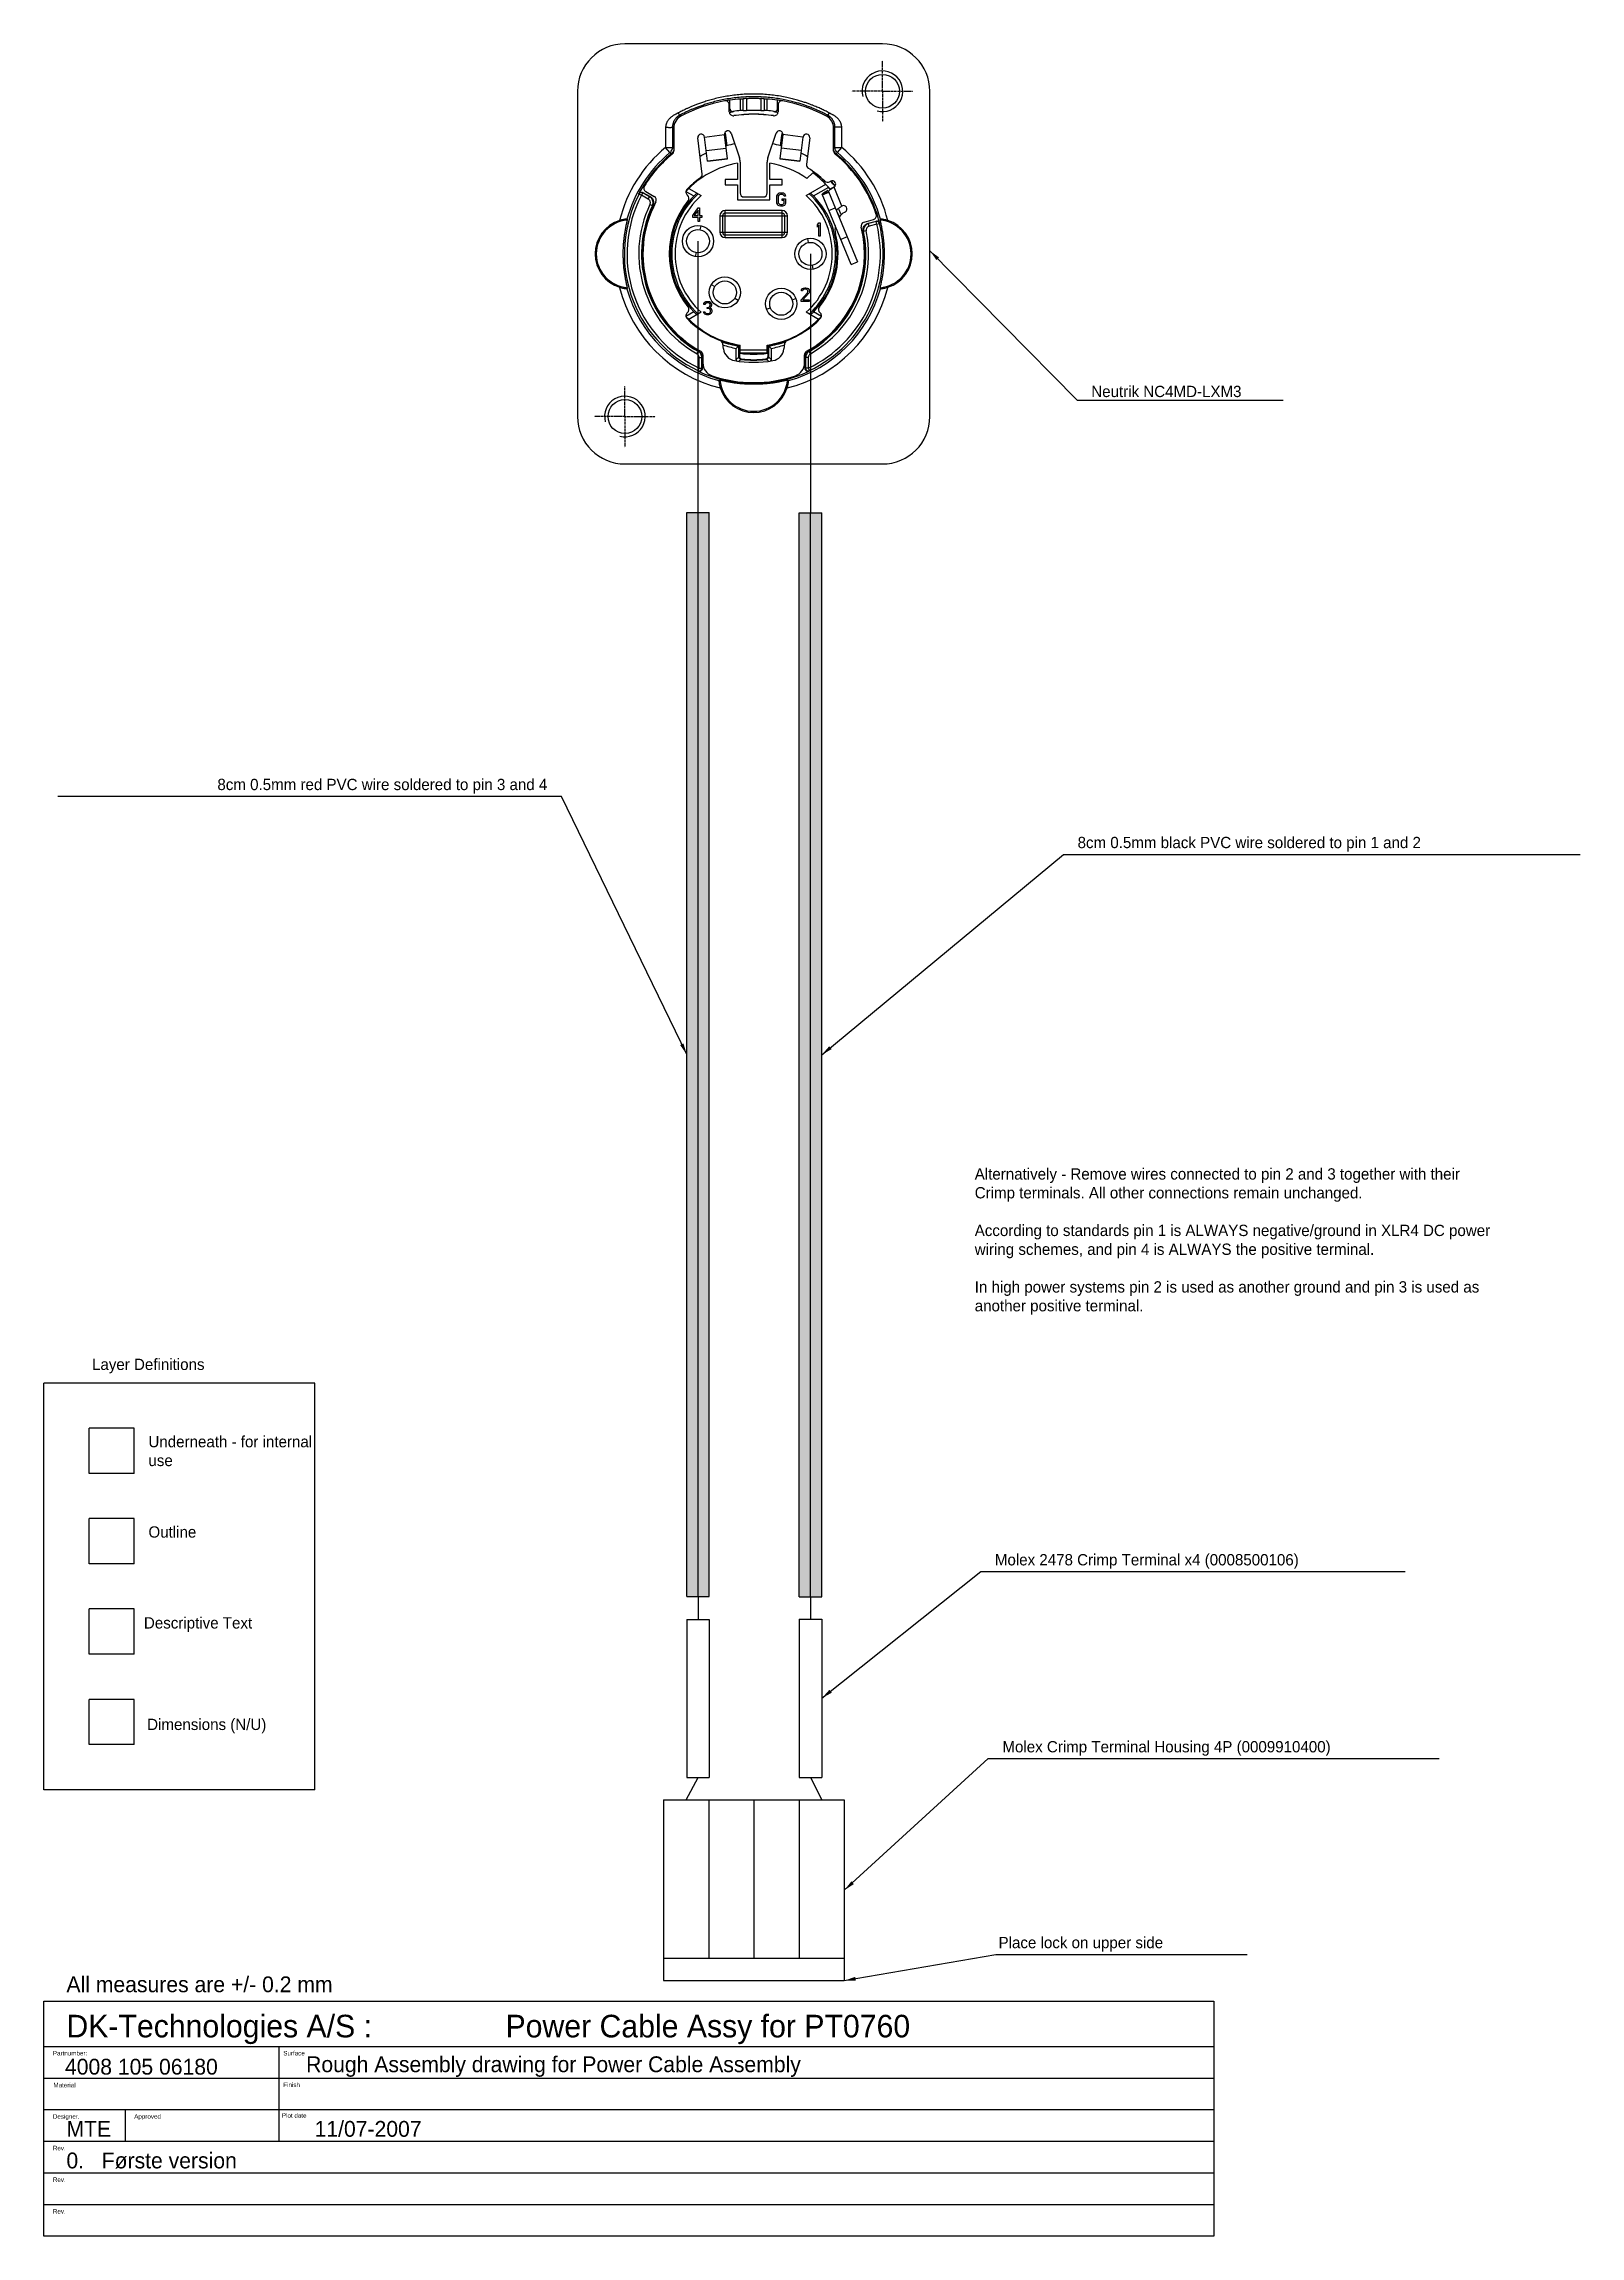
# Model space of a CAD drawing. Header units: millimetres. Extents: x -29 to 311, y -229 to 256.
import ezdxf

# ---------------------------------------------------------------- set-up
doc = ezdxf.new("R2010")
doc.units = ezdxf.units.MM
doc.linetypes.add('CENTER', pattern=[0.6, 0.375, -0.075, 0.075, -0.075])
for name, color, linetype in [('Descriptive Text', 9, 'Continuous'), ('dimensions', 151, 'Continuous'), ('underneath', 9, 'Continuous')]:
    doc.layers.add(name, color=color, linetype=linetype)
doc.dimstyles.new('ISO-25', dxfattribs={"dimtxt": 2.5, "dimasz": 2.5, "dimexe": 1.25, "dimexo": 0.625, "dimtad": 1, "dimtxsty": 'Standard', "dimcen": 2.5, "dimadec": 0, "dimazin": 0, "dimtfac": 1, "dimtmove": 0, "dimatfit": 3, "dimfxl": 0, "dimarcsym": 0})

msp = doc.modelspace()

# ---------------------------------------------------------------- texts
at = {"insert": (-5.83, -72.2), "char_height": 2.5, "width": 25.4979, "attachment_point": 1}
msp.add_mtext('Outline', dxfattribs=at)
at = {"layer": 'Descriptive Text'}
for s, height, p in [('All measures are +/- 0.2 mm', 3.5, (-23.98, -175.33)), ('DK-Technologies A/S :', 5, (-23.98, -185.33)), ('Power Cable Assy for PT0760', 5, (73.22, -185.33)), ('Partnumber:', 1, (-26.98, -189.33)), ('Surface', 1, (24.02, -189.33)), ('4008 105 06180', 3.5, (-24.31, -193.57)), ('Rough Assembly drawing for Power Cable Assembly', 3.5, (29.07, -193.03)), ('Material', 1, (-26.86, -196.39)), ('Finish', 1, (24.02, -196.33)), ('Designer.', 1, (-26.98, -203.33)), ('Approved', 1, (-8.98, -203.33)), ('Plot date', 1, (23.72, -203.13)), ('11/07-2007', 3.5, (30.95, -207.33)), ('MTE', 3.5, (-23.98, -207.33)), ('Rev.', 1, (-26.98, -210.33)), ('0.   Første version', 3.5, (-23.98, -214.33)), ('Rev.', 1, (-26.98, -217.33)), ('Rev.', 1, (-26.98, -224.33))]:
    msp.add_text(s, height=height, dxfattribs=at).set_placement(p)
at = {"layer": 'Descriptive Text', "ltscale": 3, "insert": (202.88, 177.74), "char_height": 2.5, "attachment_point": 7}
msp.add_mtext('Neutrik NC4MD-LXM3', dxfattribs=at)
at = {"layer": 'Descriptive Text', "char_height": 2.5}
for s, insert, attachment_point in [('8cm 0.5mm red PVC wire soldered to pin 3 and 4', (82.46, 90.02), 9), ('Molex 2478 Crimp Terminal x4 (0008500106)', (181.54, -81.6), 7), ('Molex Crimp Terminal Housing 4P (0009910400)', (183.21, -122.99), 7), ('Place lock on upper side', (182.36, -166.34), 7)]:
    msp.add_mtext(s, dxfattribs=dict(at, insert=insert, attachment_point=attachment_point))
at = {"layer": 'Descriptive Text', "char_height": 2.5, "attachment_point": 1}
for s, insert, width in [('Alternatively - Remove wires connected to pin 2 and 3 together with their Crimp terminals. All other connections remain unchanged. \\P\\PAccording to standards pin 1 is ALWAYS negative/ground in XLR4 DC power wiring schemes, and pin 4 is ALWAYS the positive terminal.\\P\\PIn high power systems pin 2 is used as another ground and pin 3 is used as another positive terminal.', (177.08, 7.06), 114.9013), ('Layer Definitions', (-18.32, -35.09), 44.3157), ('Descriptive Text', (-6.83, -92.32), 25.4979)]:
    msp.add_mtext(s, dxfattribs=dict(at, insert=insert, width=width))
at = {"layer": 'dimensions', "insert": (-6.11, -114.79), "char_height": 2.5, "width": 30.761, "attachment_point": 1}
msp.add_mtext('Dimensions (N/U)', dxfattribs=at)
at = {"layer": 'underneath', "insert": (199.85, 77.17), "char_height": 2.5, "attachment_point": 7}
msp.add_mtext('8cm 0.5mm black PVC wire soldered to pin 1 and 2', dxfattribs=at)
at = {"layer": 'underneath', "insert": (-5.83, -52.2), "char_height": 2.5, "width": 36.8508, "attachment_point": 1}
msp.add_mtext('Underneath - for internal use', dxfattribs=at)

# ---------------------------------------------------------------- hatches: boundary and pattern name
for color, points in [(1, [(113.33, -87.74), (118.33, -87.74), (118.33, 152.26), (113.33, 152.26)]), (0, [(138.21, -87.84), (143.21, -87.84), (143.21, 152.16), (138.21, 152.16)])]:
    msp.add_hatch(color=color).paths.add_polyline_path(points)

# ---------------------------------------------------------------- linework, layer by layer
at = {"linetype": 'Continuous'}
for p, q in [((156.65, 255.97), (99.65, 255.97)), ((89.15, 245.47), (89.15, 173.47)), ((122.9, 241.59), (122.9, 243.47)), ((125.25, 241.2), (125.25, 243.75)), ((125.84, 241.24), (125.84, 243.8)), ((126.58, 243.88), (126.58, 241.21)), ((129.73, 243.88), (129.73, 241.21)), ((130.46, 243.8), (130.46, 241.24)), ((131.05, 243.75), (131.05, 241.2)), ((133.4, 241.59), (133.4, 243.53)), ((167.15, 173.47), (167.15, 245.47)), ((122.75, 240.95), (122.75, 242.47)), ((123.59, 241), (123.59, 240.89)), ((132.71, 240.89), (132.71, 241)), ((133.55, 242.47), (133.55, 240.95)), ((144.84, 240.68), (144.56, 240.15)), ((109.62, 231.89), (108.66, 233.05)), ((110.45, 237.33), (110.45, 232.24)), ((116.73, 227.15), (115.75, 235.15)), ((117.24, 235.33), (121.71, 235.88)), ((117.9, 229.97), (117.24, 235.33)), ((122.36, 230.52), (121.71, 235.88)), ((121.9, 235.76), (122.19, 233.42)), ((123.16, 236.21), (124.99, 230.75)), ((131.31, 230.75), (133.14, 236.21)), ((134.59, 235.88), (133.94, 230.52)), ((134.11, 233.42), (134.4, 235.76)), ((139.06, 235.33), (134.59, 235.88)), ((139.06, 235.33), (138.4, 229.97)), ((140.55, 235.15), (139.83, 229.31)), ((145.85, 232.24), (145.85, 237.33)), ((146.68, 231.89), (147.64, 233.05)), ((117.6, 232.36), (122.07, 232.91)), ((117.9, 229.99), (122.36, 230.54)), ((122.36, 230.52), (117.9, 229.97)), ((124.55, 229.55), (124.55, 225.97)), ((125.15, 229.8), (125.15, 222.97)), ((131.15, 222.97), (131.15, 229.8)), ((131.75, 225.97), (131.75, 229.55)), ((138.4, 229.99), (133.94, 230.54)), ((133.94, 230.52), (138.4, 229.97)), ((138.7, 232.36), (134.23, 232.91)), ((104.26, 223.26), (106.15, 222.17)), ((113.16, 223.29), (114.88, 222.29)), ((113.79, 223.96), (116.5, 222.4)), ((113.97, 224.34), (113.97, 224.12)), ((121.85, 225.97), (121.85, 224.77)), ((124.55, 225.97), (121.85, 225.97)), ((121.85, 224.77), (124.55, 224.77)), ((124.55, 224.77), (124.55, 221.47)), ((134.45, 225.97), (131.75, 225.97)), ((131.75, 224.77), (134.45, 224.77)), ((131.75, 221.47), (131.75, 224.77)), ((134.45, 224.77), (134.45, 225.97)), ((139.8, 222.4), (144.12, 224.89)), ((141.22, 227.42), (139.93, 226.13)), ((141.42, 222.29), (144.75, 224.22)), ((142.33, 226.54), (142.33, 226.93)), ((142.39, 226.5), (142.39, 226.89)), ((143.34, 222.69), (144.73, 223.26)), ((144.73, 223.26), (151.14, 207.72)), ((144.95, 225.43), (145.19, 225.56)), ((145.58, 224.03), (145.19, 223.87)), ((147.67, 220.07), (145.94, 224.27)), ((103.29, 222.45), (102.76, 222.73)), ((103.29, 222.45), (103.58, 222.98)), ((104.81, 221.61), (103.29, 222.45)), ((103.58, 223.09), (105.23, 222.18)), ((105.11, 222.14), (103.58, 222.98)), ((104.81, 221.61), (105.11, 222.14)), ((105.19, 220.44), (105.73, 220.18)), ((114.65, 217.95), (115.85, 219.67)), ((115.85, 219.16), (115, 217.95)), ((115.85, 219.67), (116.15, 219.67)), ((115.85, 217.95), (115.85, 219.16)), ((116.15, 219.67), (116.15, 217.95)), ((121.85, 213.07), (121.85, 219.07)), ((134.45, 219.07), (121.85, 219.07)), ((134.45, 218.47), (121.85, 218.47)), ((124.55, 221.47), (131.75, 221.47)), ((126.05, 222.07), (130.25, 222.07)), ((133.25, 222), (133.3, 222.32)), ((133.25, 221.05), (133.25, 222)), ((133.3, 220.73), (133.25, 221.05)), ((133.3, 222.32), (133.4, 222.58)), ((133.4, 220.47), (133.3, 220.73)), ((133.4, 222.58), (133.6, 222.83)), ((133.6, 220.22), (133.4, 220.47)), ((133.6, 222.26), (133.55, 222)), ((133.55, 222), (133.55, 221.05)), ((133.55, 221.05), (133.6, 220.79)), ((133.6, 222.83), (133.8, 222.96)), ((133.7, 222.45), (133.6, 222.26)), ((133.6, 220.79), (133.7, 220.6)), ((133.8, 220.09), (133.6, 220.22)), ((133.85, 222.58), (133.7, 222.45)), ((133.7, 220.6), (133.85, 220.47)), ((133.8, 222.96), (134.05, 223.02)), ((134.05, 220.02), (133.8, 220.09)), ((134.05, 222.64), (133.85, 222.58)), ((133.85, 220.47), (134.05, 220.41)), ((134.05, 223.02), (134.5, 223.02)), ((134.5, 222.64), (134.05, 222.64)), ((134.05, 220.41), (134.5, 220.41)), ((134.5, 220.02), (134.05, 220.02)), ((134.45, 221.3), (134.45, 221.68)), ((134.45, 221.68), (135.2, 221.68)), ((134.9, 221.3), (134.45, 221.3)), ((134.45, 213.07), (134.45, 219.07)), ((134.5, 223.02), (134.75, 222.96)), ((134.7, 222.58), (134.5, 222.64)), ((134.5, 220.41), (134.7, 220.47)), ((134.75, 220.09), (134.5, 220.02)), ((134.85, 222.45), (134.7, 222.58)), ((134.7, 220.47), (134.85, 220.6)), ((134.75, 222.96), (134.95, 222.83)), ((134.95, 220.22), (134.75, 220.09)), ((134.9, 222.26), (134.85, 222.45)), ((134.85, 220.6), (134.9, 220.79)), ((135.2, 222.26), (134.9, 222.26)), ((134.9, 220.79), (134.9, 221.3)), ((134.95, 222.83), (135.15, 222.58)), ((135.15, 220.47), (134.95, 220.22)), ((135.15, 222.58), (135.2, 222.26)), ((135.2, 220.73), (135.15, 220.47)), ((135.2, 221.68), (135.2, 220.73)), ((149.75, 207.14), (143.34, 222.69)), ((144.78, 223.14), (143.39, 222.57)), ((143.39, 222.56), (144.78, 223.13)), ((144.82, 219.09), (146.21, 219.66)), ((148.42, 218.77), (148.24, 218.67)), ((114.65, 217.56), (114.65, 217.95)), ((115.85, 217.56), (114.65, 217.56)), ((115, 217.95), (115.85, 217.95)), ((115.85, 216.67), (115.85, 217.56)), ((116.15, 216.67), (115.85, 216.67)), ((116.15, 217.95), (116.65, 217.95)), ((116.15, 217.56), (116.15, 216.67)), ((116.65, 217.56), (116.15, 217.56)), ((116.42, 215.69), (116.26, 214.8)), ((116.65, 217.95), (116.65, 217.56)), ((120.65, 217.87), (120.65, 214.27)), ((120.65, 217.87), (135.65, 217.87)), ((120.65, 214.27), (135.65, 214.27)), ((121.25, 217.87), (121.25, 214.27)), ((121.85, 213.67), (134.45, 213.67)), ((135.05, 214.27), (135.05, 217.87)), ((135.65, 214.27), (135.65, 217.87)), ((142.25, 215.92), (142.55, 216.37)), ((142.25, 215.41), (142.25, 215.92)), ((142.55, 215.86), (142.25, 215.41)), ((142.55, 216.37), (142.85, 216.37)), ((142.55, 213.37), (142.55, 215.86)), ((142.85, 216.37), (142.85, 213.37)), ((153.08, 214.56), (152.49, 214.44)), ((152.58, 216.47), (154.67, 217.07)), ((153.46, 216.25), (155.29, 216.74)), ((155.25, 216.63), (153.57, 216.18)), ((153.73, 215.61), (153.57, 216.18)), ((155.41, 216.06), (153.73, 215.61)), ((155.41, 216.06), (155.25, 216.63)), ((155.41, 216.06), (155.99, 216.2)), ((115.38, 209.78), (115.22, 208.89)), ((121.85, 213.07), (134.45, 213.07)), ((140.28, 211.98), (140.12, 212.87)), ((142.85, 213.37), (142.55, 213.37)), ((148.86, 213.24), (147.47, 212.66)), ((141.32, 206.07), (141.16, 206.96)), ((149.75, 207.14), (151.14, 207.71)), ((118.77, 202.67), (119.55, 202.22)), ((123.97, 199.67), (124.75, 199.22)), ((136.64, 199.3), (137.48, 199.61)), ((138.65, 199.29), (140.05, 200.88)), ((138.65, 198.97), (138.65, 199.29)), ((138.7, 201.27), (138.75, 201.52)), ((138.95, 201.27), (138.7, 201.27)), ((138.75, 201.52), (138.95, 201.78)), ((138.95, 201.78), (139.15, 201.91)), ((139.05, 201.46), (138.95, 201.27)), ((139.2, 201.59), (139.05, 201.46)), ((140.3, 200.69), (139.05, 199.29)), ((139.05, 199.29), (140.45, 199.29)), ((139.15, 201.91), (139.5, 201.97)), ((139.45, 201.65), (139.2, 201.59)), ((139.65, 201.65), (139.45, 201.65)), ((139.5, 201.97), (139.7, 201.97)), ((139.9, 201.59), (139.65, 201.65)), ((139.7, 201.97), (140, 201.91)), ((140.05, 201.46), (139.9, 201.59)), ((140, 201.91), (140.2, 201.78)), ((140.15, 201.27), (140.05, 201.46)), ((140.05, 200.88), (140.15, 201.14)), ((140.15, 201.14), (140.15, 201.27)), ((140.2, 201.78), (140.4, 201.52)), ((140.4, 200.88), (140.3, 200.69)), ((140.4, 201.52), (140.45, 201.27)), ((140.45, 201.14), (140.4, 200.88)), ((140.45, 201.27), (140.45, 201.14)), ((140.45, 199.29), (140.45, 198.97)), ((114.88, 196.65), (113.16, 195.65)), ((116.5, 196.54), (113.79, 194.98)), ((117.05, 196.67), (117.3, 196.67)), ((117.1, 196.48), (117.05, 196.67)), ((117.1, 198.27), (117.15, 198.52)), ((117.35, 198.27), (117.1, 198.27)), ((117.2, 196.29), (117.1, 196.48)), ((117.15, 198.52), (117.35, 198.78)), ((117.35, 196.16), (117.2, 196.29)), ((117.3, 196.67), (117.35, 196.54)), ((117.35, 198.78), (117.55, 198.91)), ((117.45, 198.46), (117.35, 198.27)), ((117.35, 196.54), (117.45, 196.42)), ((117.55, 196.03), (117.35, 196.16)), ((117.6, 198.59), (117.45, 198.46)), ((117.45, 196.42), (117.55, 196.35)), ((117.55, 198.91), (117.9, 198.97)), ((117.55, 196.35), (117.8, 196.29)), ((117.75, 195.97), (117.55, 196.03)), ((117.85, 198.65), (117.6, 198.59)), ((118.15, 195.97), (117.75, 195.97)), ((117.8, 196.29), (118.1, 196.29)), ((118.05, 198.65), (117.85, 198.65)), ((117.85, 197.63), (118.05, 197.63)), ((117.85, 197.37), (117.85, 197.63)), ((118.05, 197.37), (117.85, 197.37)), ((117.9, 198.97), (118, 198.97)), ((118, 198.97), (118.35, 198.91)), ((118.3, 198.59), (118.05, 198.65)), ((118.05, 197.63), (118.35, 197.76)), ((118.35, 197.31), (118.05, 197.37)), ((118.1, 196.29), (118.35, 196.35)), ((118.35, 196.03), (118.15, 195.97)), ((118.45, 198.46), (118.3, 198.59)), ((118.35, 198.91), (118.55, 198.78)), ((118.35, 197.76), (118.45, 197.88)), ((118.5, 197.18), (118.35, 197.31)), ((118.35, 196.35), (118.45, 196.42)), ((118.55, 196.16), (118.35, 196.03)), ((118.55, 198.27), (118.45, 198.46)), ((118.45, 197.88), (118.55, 198.14)), ((118.65, 197.69), (118.45, 197.5)), ((118.45, 197.5), (118.7, 197.37)), ((118.45, 196.42), (118.55, 196.54)), ((118.6, 196.93), (118.5, 197.18)), ((118.55, 198.78), (118.75, 198.52)), ((118.55, 198.14), (118.55, 198.27)), ((118.55, 196.54), (118.6, 196.67)), ((118.7, 196.29), (118.55, 196.16)), ((118.6, 196.67), (118.6, 196.93)), ((118.75, 197.88), (118.65, 197.69)), ((118.7, 197.37), (118.8, 197.18)), ((118.8, 196.48), (118.7, 196.29)), ((118.75, 198.52), (118.8, 198.27)), ((118.8, 198.14), (118.75, 197.88)), ((118.8, 198.27), (118.8, 198.14)), ((118.8, 197.18), (118.85, 196.93)), ((118.85, 196.67), (118.8, 196.48)), ((118.85, 196.93), (118.85, 196.67)), ((131, 197.25), (131.84, 197.56)), ((140.45, 198.97), (138.65, 198.97)), ((142.51, 194.98), (139.8, 196.54)), ((143.14, 195.65), (141.42, 196.65)), ((121.46, 188.44), (121.32, 189.57)), ((125.15, 187.47), (125.15, 189.29)), ((131.15, 187.47), (131.15, 189.29)), ((134.98, 189.57), (134.84, 188.44)), ((115.6, 187.34), (115.9, 187.86)), ((116.06, 186.55), (116.66, 186.55)), ((116.06, 184.17), (116.06, 186.55)), ((116.66, 184.17), (116.66, 186.55)), ((116.75, 186.61), (116.75, 184.06)), ((116.9, 187.14), (116.9, 185.34)), ((124.28, 186.11), (124.28, 188.56)), ((124.88, 189.06), (124.98, 189.15)), ((124.88, 186.71), (124.88, 189.06)), ((124.98, 189.15), (124.98, 186.8)), ((131.15, 188.17), (125.15, 188.17)), ((125.15, 187.57), (131.15, 187.57)), ((131.42, 189.06), (131.32, 189.15)), ((131.32, 186.8), (131.32, 189.15)), ((131.42, 189.06), (131.42, 186.71)), ((132.02, 188.56), (132.02, 186.11)), ((139.4, 185.34), (139.4, 187.14)), ((139.55, 184.06), (139.55, 186.61)), ((140.24, 186.55), (139.64, 186.55)), ((139.64, 186.55), (139.64, 184.17)), ((140.24, 186.55), (140.24, 184.17)), ((140.7, 187.34), (140.4, 187.86)), ((116.06, 184.17), (115.8, 183.63)), ((116.06, 184.17), (116.66, 184.17)), ((140.24, 184.17), (139.64, 184.17)), ((140.24, 184.17), (140.5, 183.63)), ((99.65, 162.97), (156.65, 162.97))]:
    msp.add_line(p, q, dxfattribs=at)
at = {"linetype": 'CENTER'}
for p, q in [((156.65, 245.47), (156.65, 252.22)), ((156.65, 245.47), (149.9, 245.47)), ((156.65, 245.47), (156.65, 238.72)), ((156.65, 245.47), (163.4, 245.47)), ((99.65, 173.47), (99.65, 180.22)), ((99.65, 173.47), (92.9, 173.47)), ((99.65, 173.47), (99.65, 166.72)), ((99.65, 173.47), (106.4, 173.47))]:
    msp.add_line(p, q, dxfattribs=at)
for p, q in [((113.33, -87.74), (113.33, 152.26)), ((113.33, 152.26), (118.33, 152.26)), ((115.83, -87.74), (115.83, 152.26)), ((118.33, -87.74), (118.33, 152.26)), ((138.21, -87.84), (138.21, 152.16)), ((138.21, 152.16), (143.21, 152.16)), ((140.71, -87.84), (140.71, 152.16)), ((143.21, -87.84), (143.21, 152.16)), ((-18.98, -80.5), (-18.98, -70.5)), ((-8.98, -70.5), (-18.98, -70.5)), ((-8.98, -80.5), (-8.98, -70.5)), ((-8.98, -80.5), (-18.98, -80.5)), ((113.33, -87.74), (118.33, -87.74)), ((138.21, -87.84), (143.21, -87.84)), ((113.33, -92.83), (118.33, -92.83)), ((113.33, -92.83), (113.33, -127.83)), ((118.33, -92.83), (118.33, -127.83)), ((138.21, -92.77), (143.21, -92.77)), ((138.21, -92.77), (138.21, -127.77)), ((143.21, -92.77), (143.21, -127.77)), ((113.33, -127.83), (118.33, -127.83)), ((138.21, -127.77), (143.21, -127.77)), ((108.21, -132.77), (148.21, -132.77)), ((108.21, -132.77), (108.21, -172.77)), ((118.21, -132.77), (118.21, -167.77)), ((128.21, -132.77), (128.21, -167.77)), ((138.21, -132.77), (138.21, -167.77)), ((148.21, -132.77), (148.21, -172.77)), ((108.21, -167.77), (148.21, -167.77)), ((108.21, -172.77), (148.21, -172.77))]:
    msp.add_line(p, q)
at = {"linetype": 'Continuous'}
for centre, radius in [((156.65, 245.47), 3.75), ((115.82, 212.29), 3.45), ((115.82, 212.29), 2.55), ((140.72, 209.47), 3.45), ((140.72, 209.47), 2.55), ((121.76, 200.95), 3.45), ((121.76, 200.95), 2.55), ((134.24, 198.43), 3.45), ((134.24, 198.43), 2.55), ((99.65, 173.47), 3.75)]:
    msp.add_circle(centre, radius, dxfattribs=at)
for centre, radius, start, end in [((99.65, 245.47), 10.5, 90, 180), ((156.65, 245.47), 10.5, 0, 90), ((156.65, 245.47), 4.5, 255, 195), ((128.15, 209.47), 34.5, 100.8069, 117.8181), ((121.85, 242.47), 0.9, 0, 100.8069), ((128.15, 209.47), 34.46, 98.7636, 100.2895), ((128.15, 209.47), 34.41, 94.8408, 98.777), ((128.15, 209.47), 34.41, 81.223, 85.1592), ((128.15, 209.47), 34.46, 79.7075, 81.2364), ((134.45, 242.47), 0.9, 79.1931, 180), ((128.15, 209.47), 34.5, 62.1819, 79.1931), ((113.45, 237.33), 3, 117.8181, 180), ((123.65, 240.95), 0.9, 180, 278.1352), ((128.15, 209.47), 31.75, 98.2635, 99.7351), ((128.15, 209.47), 31.86, 95.229, 98.2366), ((128.15, 209.47), 30.92, 81.8011, 98.1992), ((128.15, 209.47), 30.9, 81.8648, 98.1352), ((128.15, 209.47), 31.86, 81.7634, 84.771), ((132.65, 240.95), 0.9, 261.8648, 0), ((128.15, 209.47), 31.75, 80.2649, 81.7365), ((142.85, 237.33), 3, 0, 62.1819), ((128.15, 209.47), 30.59, 129.5729, 165.9985), ((116.5, 235.24), 0.75, 7, 187), ((122.45, 235.97), 0.75, 18.5633, 187), ((128.15, 209.47), 24.7, 99.7492, 103.9748), ((128.15, 209.47), 24.7, 76.0252, 80.2508), ((133.85, 235.97), 0.75, 353, 161.4367), ((139.81, 235.24), 0.75, 353, 173), ((128.15, 209.47), 30.59, 14.0015, 50.4271), ((128.15, 209.47), 29.09, 129.5729, 164.6422), ((128.15, 209.47), 28.7, 129.3751, 152.2235), ((128.15, 209.47), 28.5, 129.2461, 148.1313), ((109.55, 232.24), 0.9, 309.2461, 0), ((128.15, 209.47), 20.4, 100.1642, 137.2736), ((122.15, 229.8), 3, 0, 18.5633), ((134.15, 229.8), 3, 161.4367, 180), ((128.15, 209.47), 20.4, 54.7365, 79.8358), ((140.73, 229.2), 0.9, 173, 237.4912), ((128.15, 209.47), 22.5, 45.6717, 57.4912), ((146.75, 232.24), 0.9, 180, 230.7539), ((128.15, 209.47), 28.5, 17.8687, 50.7539), ((128.15, 209.47), 28.7, 13.7765, 50.6249), ((128.15, 209.47), 29.09, 15.3578, 50.4271), ((104.71, 224.04), 0.9, 148.1313, 240), ((114.05, 223.15), 0.9, 135.8665, 230.8799), ((128.15, 209.47), 20.55, 125.0213, 135.8665), ((115.84, 227.04), 0.9, 305.0213, 7), ((128.15, 209.47), 22.2, 40.1958, 53.9403), ((144.5, 226.21), 0.9, 225.6717, 300), ((128.15, 209.47), 23.42, 39.7447, 43.3733), ((145.56, 224.92), 0.75, 300, 120), ((128.15, 209.47), 23.52, 39.8355, 43.3163), ((128.15, 209.47), 28.64, 152.4188, 244.4517), ((128.15, 209.47), 28.04, 152.4188, 244.4517), ((128.15, 209.47), 25.44, 154.4694, 240.4458), ((128.15, 209.47), 24.84, 154.4694, 240.4458), ((128.15, 209.47), 24.75, 154.2754, 240.5658), ((128.15, 209.47), 24.52, 152.0286, 241.4532), ((105.7, 221.4), 0.9, 332.0286, 60), ((128.15, 209.47), 18.68, 141.1223, 218.8777), ((128.15, 209.47), 18.45, 133.0728, 226.9272), ((128.15, 209.47), 18.13, 132.768, 227.232), ((128.15, 209.47), 17.4, 132.0175, 227.9825), ((112.91, 221.76), 0.9, 321.1223, 50.8799), ((121.85, 217.87), 1.2, 90, 180), ((121.85, 217.87), 0.6, 90, 180), ((126.05, 222.97), 0.9, 180, 270), ((130.25, 222.97), 0.9, 270, 0), ((134.45, 217.87), 1.2, 0, 90), ((134.45, 217.87), 0.6, 0, 90), ((128.15, 209.47), 17.4, 312.0175, 47.9825), ((128.15, 209.47), 18.13, 312.768, 47.232), ((128.15, 209.47), 18.45, 313.0728, 46.9272), ((128.15, 209.47), 20.67, 23.4578, 27.2365), ((128.15, 209.47), 21.27, 24.1525, 28.233), ((150.34, 215.03), 4.2, 120, 141.7098), ((148.04, 219.42), 0.75, 300, 120), ((100.81, 209.47), 7.76, 107.5675, 252.4325), ((100.81, 209.47), 7.5, 94.8175, 265.1825), ((121.85, 214.27), 1.2, 180, 270), ((121.85, 214.27), 0.6, 180, 270), ((134.45, 214.27), 0.6, 270, 0), ((134.45, 214.27), 1.2, 270, 0), ((128.15, 209.47), 24.52, 298.5468, 13.9714), ((128.15, 209.47), 28.04, 295.5483, 13.5812), ((128.15, 209.47), 24.75, 299.4342, 11.7246), ((128.15, 209.47), 24.84, 299.5542, 11.5306), ((128.15, 209.47), 28.64, 295.5483, 13.5812), ((128.15, 209.47), 25.44, 299.5542, 11.5306), ((128.15, 209.47), 18.68, 321.1223, 14.0681), ((150.34, 215.03), 4.2, 170.1977, 194.0681), ((152.82, 215.61), 0.9, 106, 193.9714), ((154.42, 217.94), 0.9, 286, 17.8687), ((155.49, 209.47), 7.5, 274.8175, 85.1825), ((155.49, 209.47), 7.76, 287.5675, 72.4325), ((128.15, 209.47), 30.59, 194.0015, 255.9985), ((128.15, 209.47), 29.09, 195.3578, 254.6422), ((128.15, 209.47), 30.59, 284.0015, 345.9985), ((128.15, 209.47), 29.09, 285.3578, 344.6422), ((114.05, 195.79), 0.9, 129.1201, 224.1335), ((128.15, 209.47), 20.4, 222.7273, 261.5435), ((128.15, 209.47), 20.55, 224.1335, 248.8867), ((112.91, 197.18), 0.9, 309.1201, 38.8777), ((128.15, 209.47), 20.4, 278.4565, 317.2725), ((128.15, 209.47), 20.55, 291.1133, 315.8665), ((143.39, 197.18), 0.9, 141.1223, 230.8799), ((142.25, 195.79), 0.9, 315.8665, 50.8799), ((128.15, 209.47), 20.55, 248.8871, 261.5994), ((120.42, 189.46), 0.9, 7, 68.8867), ((128.15, 209.47), 20.67, 250.0225, 260.9004), ((128.15, 209.47), 21.27, 251.3421, 259.5198), ((128.15, 209.47), 20.55, 278.3976, 291.1137), ((128.15, 209.47), 20.67, 279.0996, 289.9856), ((128.15, 209.47), 21.27, 280.4802, 288.661), ((135.88, 189.46), 0.9, 111.1133, 173), ((116, 187.14), 0.9, 0, 61.4532), ((119.9, 185.34), 3, 180, 251.1235), ((124.43, 188.8), 3, 187, 259.8065), ((128.15, 209.47), 24, 259.8065, 280.1935), ((128.15, 209.47), 20.57, 261.1371, 261.613), ((128.15, 209.47), 22.2, 262.2336, 277.7664), ((128.15, 209.47), 23.52, 263.3128, 276.6872), ((128.15, 209.47), 23.42, 263.5354, 276.4646), ((128.15, 209.47), 20.57, 278.387, 278.8629), ((131.87, 188.8), 3, 280.1935, 353), ((136.4, 185.34), 3, 288.8765, 0), ((140.3, 187.14), 0.9, 118.5468, 180), ((128.15, 209.47), 28.7, 244.7192, 295.2808), ((128.15, 209.47), 28.5, 251.1235, 288.8765), ((128.15, 182.13), 7.5, 184.8175, 355.1825), ((128.15, 182.13), 7.76, 197.5675, 342.4325), ((99.65, 173.47), 4.5, 255, 195), ((99.65, 173.47), 10.5, 180, 270), ((156.65, 173.47), 10.5, 270, 0)]:
    msp.add_arc(centre, radius, start, end, dxfattribs=at)
for points, start_tangent, end_tangent in [([(144.84, 240.68), (144.4, 240.92), (143.95, 241.14), (143.51, 241.36), (143.07, 241.56), (142.63, 241.77), (142.16, 241.98), (141.64, 242.19), (141.06, 242.43), (140.39, 242.68), (139.63, 242.95), (138.78, 243.23), (137.82, 243.52), (136.72, 243.81), (135.46, 244.1), (134.05, 244.37), (132.55, 244.59), (131.01, 244.75), (129.48, 244.84), (127.94, 244.86), (126.41, 244.82), (124.88, 244.71), (123.35, 244.54), (121.82, 244.29), (120.35, 244), (119.01, 243.66), (117.84, 243.33), (116.82, 243), (115.91, 242.68), (115.12, 242.38), (114.41, 242.09), (113.78, 241.81), (113.21, 241.56), (112.69, 241.31), (112.23, 241.08), (111.82, 240.87), (111.46, 240.68)], (-0.891062, 0.453881), (-0.889125, -0.457665)), ([(144.34, 240.27), (144.12, 240.38), (143.69, 240.6), (143.25, 240.82), (142.82, 241.02), (142.38, 241.22), (141.92, 241.42), (141.41, 241.64), (140.84, 241.87), (140.18, 242.12), (139.44, 242.38), (138.6, 242.66), (137.66, 242.94), (136.57, 243.23), (135.34, 243.51), (133.95, 243.78), (132.47, 244), (130.97, 244.15), (129.46, 244.24), (127.95, 244.26), (126.44, 244.22), (124.93, 244.12), (123.43, 243.94), (121.93, 243.7), (120.49, 243.41), (119.17, 243.09), (118.01, 242.76), (117.01, 242.43), (116.12, 242.12), (115.34, 241.82), (114.64, 241.53), (114.02, 241.27), (113.46, 241.01), (112.95, 240.77), (112.5, 240.55), (112.1, 240.34), (111.91, 240.24)], (-0.885173, 0.465261), (-0.884471, -0.466595)), ([(125.25, 243.75), (125.54, 243.78), (125.84, 243.8)], (0.995791, 0.091652), (0.997222, 0.07449)), ([(126.58, 243.88), (126.21, 243.84), (125.84, 243.8)], (-0.995488, -0.094887), (-0.993229, -0.116171)), ([(126.58, 243.88), (126.71, 243.89), (126.96, 243.9), (127.3, 243.92), (127.71, 243.92), (128.15, 243.93), (128.59, 243.92), (129, 243.92), (129.34, 243.9), (129.59, 243.89), (129.73, 243.88)], (0.995488, 0.094887), (0.995488, -0.094887)), ([(130.46, 243.8), (130.09, 243.84), (129.73, 243.88)], (-0.993229, 0.116171), (-0.995488, 0.094887)), ([(130.46, 243.8), (130.76, 243.78), (131.05, 243.75)], (0.997222, -0.07449), (0.995791, -0.091652)), ([(111.46, 240.68), (111.31, 240.6), (111.15, 240.52), (110.98, 240.43), (110.8, 240.34), (110.59, 240.22), (110.36, 240.08), (110.11, 239.92), (109.86, 239.74), (109.64, 239.54), (109.45, 239.35), (109.28, 239.15), (109.13, 238.95), (109.01, 238.75), (108.9, 238.55), (108.82, 238.34), (108.75, 238.14), (108.7, 237.93), (108.67, 237.72), (108.66, 237.5)], (-0.885559, -0.464528), (-0.004779, -0.999989)), ([(111.74, 240.15), (111.62, 240.08), (111.49, 240.01), (111.37, 239.91), (111.23, 239.81), (111.1, 239.69), (110.95, 239.54), (110.81, 239.37), (110.67, 239.19), (110.56, 239.01), (110.47, 238.84), (110.4, 238.67), (110.34, 238.51), (110.29, 238.36), (110.25, 238.22), (110.22, 238.07), (110.19, 237.93), (110.18, 237.79), (110.17, 237.65), (110.16, 237.5)], (-0.881769, -0.471682), (0.000078, -1)), ([(111.46, 240.68), (111.56, 240.48), (111.66, 240.31), (111.72, 240.19), (111.74, 240.15)], (0.464349, -0.885653), (0.945328, -0.326122)), ([(111.91, 240.24), (111.74, 240.15)], (-0.884471, -0.466595), (-0.881741, -0.471734)), ([(111.86, 240.09), (111.74, 240.15)], (-0.877511, 0.479556), (-0.877931, 0.478787)), ([(111.98, 240.02), (111.86, 240.09)], (-0.877088, 0.48033), (-0.877511, 0.479556)), ([(112.05, 239.98), (111.98, 240.02)], (-0.876819, 0.48082), (-0.877088, 0.48033)), ([(122.9, 241.59), (122.94, 241.39), (123.04, 241.21), (123.2, 241.08), (123.38, 241), (123.59, 241)], (0, -1), (0.989685, 0.143261)), ([(123.04, 241.11), (122.93, 241.29), (122.9, 241.49)], (-0.636428, 0.771336), (0, 1)), ([(123.59, 240.89), (123.38, 240.9), (123.19, 240.97), (123.04, 241.11)], (-0.989618, -0.143725), (-0.636428, 0.771336)), ([(125.84, 241.24), (125.54, 241.22), (125.25, 241.2)], (-0.998316, -0.058018), (-0.997063, -0.076584)), ([(125.84, 241.24), (126.21, 241.22), (126.58, 241.21)], (0.99965, -0.026444), (0.998778, -0.049426)), ([(129.73, 241.21), (129.59, 241.21), (129.34, 241.21), (129, 241.22), (128.59, 241.22), (128.15, 241.22), (127.71, 241.22), (127.3, 241.22), (126.96, 241.21), (126.71, 241.21), (126.58, 241.21)], (-0.998778, -0.049426), (-0.998778, 0.049426)), ([(129.73, 241.21), (130.09, 241.22), (130.46, 241.24)], (0.998778, 0.049426), (0.99965, 0.026444)), ([(131.05, 241.2), (130.76, 241.22), (130.46, 241.24)], (-0.997063, 0.076584), (-0.998316, 0.058018)), ([(132.71, 241), (132.92, 241), (133.11, 241.08), (133.26, 241.21), (133.37, 241.39), (133.4, 241.59)], (0.989685, -0.143261), (0, 1)), ([(133.26, 241.11), (133.11, 240.97), (132.92, 240.9), (132.71, 240.89)], (-0.636428, -0.771336), (-0.989618, 0.143725)), ([(133.39, 241.39), (133.37, 241.29), (133.26, 241.11)], (-0.170795, -0.985307), (-0.636428, -0.771336)), ([(144.25, 239.98), (144.32, 240.02)], (0.876819, 0.48082), (0.877088, 0.48033)), ([(144.32, 240.02), (144.44, 240.09)], (0.877088, 0.48033), (0.877511, 0.479556)), ([(144.39, 240.24), (144.34, 240.27)], (-0.884425, 0.466682), (-0.885173, 0.465261)), ([(144.56, 240.15), (144.39, 240.24)], (-0.881717, 0.471779), (-0.884425, 0.466682)), ([(144.44, 240.09), (144.56, 240.15)], (0.877511, 0.479556), (0.877931, 0.478787)), ([(146.14, 237.5), (146.13, 237.64), (146.12, 237.78), (146.11, 237.92), (146.09, 238.05), (146.06, 238.19), (146.02, 238.32), (145.98, 238.47), (145.92, 238.62), (145.86, 238.78), (145.77, 238.94), (145.67, 239.11), (145.56, 239.29), (145.42, 239.46), (145.28, 239.61), (145.14, 239.75), (145, 239.86), (144.86, 239.97), (144.71, 240.06), (144.56, 240.15)], (0.000125, 1), (-0.881764, 0.471692)), ([(147.64, 237.5), (147.63, 237.71), (147.6, 237.92), (147.55, 238.12), (147.49, 238.31), (147.42, 238.5), (147.32, 238.69), (147.21, 238.89), (147.07, 239.08), (146.92, 239.28), (146.74, 239.47), (146.53, 239.66), (146.31, 239.84), (146.06, 240.01), (145.82, 240.16), (145.61, 240.28), (145.41, 240.38), (145.22, 240.48), (145.03, 240.58), (144.84, 240.68)], (-0.008113, 0.999967), (-0.885993, 0.463699)), ([(108.66, 237.5), (109.12, 237.49), (109.54, 237.48), (109.87, 237.48), (110.09, 237.49), (110.16, 237.5)], (0.999556, -0.029805), (0.233206, 0.972427)), ([(108.66, 237.5), (108.66, 237.18), (108.66, 236.85), (108.66, 236.51), (108.66, 236.13), (108.66, 235.73), (108.66, 235.27), (108.66, 234.78), (108.66, 234.25), (108.66, 233.67), (108.66, 233.05)], (-0.026069, -0.99966), (-0.000001, -1)), ([(108.66, 233.05), (109.05, 233.05), (109.41, 233.05), (109.72, 233.05), (109.96, 233.05), (110.11, 233.05), (110.16, 233.05)], (1, -0.000001), (1, 0.000071)), ([(109.62, 231.89), (109.91, 232.22), (110.1, 232.61), (110.16, 233.05)], (0.770984, 0.636855), (0.00022, 1)), ([(110.38, 237.37), (110.27, 237.44), (110.16, 237.5)], (-0.856685, 0.51584), (-0.857754, 0.51406)), ([(110.16, 237.5), (110.16, 237.18), (110.16, 236.85), (110.16, 236.51), (110.16, 236.13), (110.16, 235.73), (110.16, 235.27), (110.16, 234.78), (110.16, 234.25), (110.16, 233.67), (110.16, 233.05)], (0.00023, -1), (0, -1)), ([(110.16, 233.05), (110.27, 232.97), (110.38, 232.89), (110.45, 232.84)], (0.814853, -0.579668), (0.814374, -0.580341)), ([(110.45, 237.33), (110.38, 237.37)], (-0.856349, 0.516397), (-0.856685, 0.51584)), ([(121.77, 236.27), (121.83, 236.09)], (0.387711, -0.921781), (0.286918, -0.957955)), ([(121.83, 236.09), (121.88, 235.91)], (0.286918, -0.957955), (0.197353, -0.980332)), ([(121.88, 235.91), (121.9, 235.76)], (0.197353, -0.980332), (0.121869, -0.992546)), ([(122.19, 233.42), (122.14, 233.4), (122.01, 233.37)], (0.121869, -0.992546), (-0.917269, -0.398268)), ([(134.29, 233.37), (134.16, 233.4), (134.11, 233.42)], (-0.91724, 0.398336), (0.121869, 0.992546)), ([(134.4, 235.76), (134.43, 235.93)], (0.121869, 0.992546), (0.206164, 0.978518)), ([(134.43, 235.93), (134.47, 236.09)], (0.206164, 0.978518), (0.286918, 0.957955)), ([(134.47, 236.09), (134.54, 236.27)], (0.286918, 0.957955), (0.387711, 0.921781)), ([(145.85, 237.33), (145.92, 237.37)], (0.856349, 0.516397), (0.856685, 0.51584)), ([(145.85, 232.84), (145.92, 232.89), (146.03, 232.97), (146.14, 233.05)], (0.814374, 0.580341), (0.814853, 0.579668)), ([(145.92, 237.37), (146.03, 237.44), (146.14, 237.5)], (0.856685, 0.51584), (0.857754, 0.51406)), ([(147.64, 237.5), (147.18, 237.5), (146.76, 237.5), (146.43, 237.5), (146.21, 237.5), (146.14, 237.5)], (-0.999984, -0.005615), (-0.838024, 0.545633)), ([(146.14, 233.05), (146.14, 233.67), (146.14, 234.25), (146.14, 234.78), (146.14, 235.28), (146.14, 235.73), (146.14, 236.13), (146.14, 236.51), (146.14, 236.85), (146.14, 237.18), (146.14, 237.5)], (0, 1), (0.000134, 1)), ([(146.68, 231.89), (146.39, 232.22), (146.2, 232.61), (146.14, 233.05)], (-0.770984, 0.636854), (-0.00022, 1)), ([(146.14, 233.05), (146.19, 233.05), (146.34, 233.05), (146.58, 233.05), (146.89, 233.05), (147.25, 233.05), (147.64, 233.05)], (1, 0.000079), (1, -0.000001)), ([(147.64, 233.05), (147.64, 233.67), (147.64, 234.25), (147.64, 234.78), (147.64, 235.28), (147.64, 235.73), (147.64, 236.13), (147.64, 236.51), (147.64, 236.85), (147.64, 237.18), (147.64, 237.5)], (0.000001, 1), (-0.012835, 0.999918)), ([(109.62, 231.89), (109.73, 231.81), (109.84, 231.73), (109.94, 231.65)], (0.807662, -0.589645), (0.806945, -0.590626)), ([(110.07, 231.77), (109.94, 231.65)], (-0.697724, -0.716367), (-0.77301, -0.634394)), ([(110.27, 232.03), (110.17, 231.89), (110.07, 231.77)], (-0.524442, -0.851446), (-0.697724, -0.716367)), ([(110.45, 232.47), (110.35, 232.17), (110.27, 232.03)], (-0.231467, -0.972843), (-0.524442, -0.851446)), ([(116.25, 231.06), (117.42, 231.67), (117.58, 231.75)], (0.874137, 0.485679), (0.902241, 0.431231)), ([(117.58, 231.75), (117.67, 231.79)], (0.902241, 0.431231), (0.904009, 0.427514)), ([(138.63, 231.79), (138.72, 231.75)], (0.904009, -0.427514), (0.902241, -0.431231)), ([(138.72, 231.75), (138.88, 231.67), (140.05, 231.06)], (0.902241, -0.431231), (0.874137, -0.485679)), ([(146.03, 232.03), (145.95, 232.17), (145.85, 232.47)], (-0.524442, 0.851446), (-0.231467, 0.972843)), ([(146.23, 231.77), (146.13, 231.89), (146.03, 232.03)], (-0.697724, 0.716367), (-0.524442, 0.851446)), ([(146.36, 231.65), (146.23, 231.77)], (-0.77301, 0.634394), (-0.697724, 0.716367)), ([(146.36, 231.65), (146.47, 231.73), (146.57, 231.81), (146.68, 231.89)], (0.806945, 0.590626), (0.807662, 0.589645)), ([(113.93, 224.31), (113.93, 224.29), (113.93, 224.21), (113.94, 224.16)], (0.352944, -0.935645), (-0.008545, -0.999963)), ([(113.94, 224.16), (113.94, 224.11)], (-0.008545, -0.999963), (0.00728, -0.999973)), ([(144.58, 223.53), (144.43, 223.45), (144.1, 223.26), (143.95, 223.17), (143.82, 223.09), (143.71, 223.02), (143.6, 222.95), (143.52, 222.89), (143.45, 222.83), (143.39, 222.79), (143.37, 222.77), (143.36, 222.75), (143.35, 222.73), (143.34, 222.71), (143.34, 222.7), (143.34, 222.69)], (-0.874224, -0.485524), (0.381157, -0.92451)), ([(145.03, 223.63), (144.85, 223.47), (144.74, 223.35), (144.73, 223.26)], (-0.780463, -0.625202), (0.381157, -0.92451)), ([(145.58, 224.03), (145.28, 223.82), (145.03, 223.63)], (-0.827338, -0.561705), (-0.780463, -0.625202)), ([(145.19, 223.87), (145.09, 223.81)], (-0.880044, -0.474891), (-0.879455, -0.475982)), ([(145.94, 224.27), (145.75, 224.16), (145.19, 223.87)], (-0.881996, -0.471257), (-0.880044, -0.474891)), ([(145.94, 224.27), (145.84, 224.21), (145.58, 224.03)], (-0.831806, -0.555066), (-0.827338, -0.561705)), ([(102.76, 222.84), (102.87, 223), (103.03, 223.1), (103.21, 223.16), (103.4, 223.15), (103.58, 223.09)], (0.466024, 0.884772), (0.87462, -0.48481)), ([(103.58, 222.98), (103.41, 223.04), (103.21, 223.05), (103.03, 222.99), (102.88, 222.88), (102.76, 222.73)], (-0.87471, 0.484647), (-0.463174, -0.886268)), ([(102.76, 222.73), (102.76, 222.79), (102.76, 222.84)], (-0.037939, 0.99928), (-0.035443, 0.999372)), ([(103.58, 222.98), (103.58, 223.03), (103.58, 223.09)], (-0.0471, 0.99889), (-0.044595, 0.999005)), ([(105.19, 220.44), (105.22, 220.49), (105.28, 220.75), (105.26, 221.01), (105.17, 221.26), (105.01, 221.47), (104.81, 221.61)], (0.429799, 0.902925), (-0.874195, 0.485574)), ([(105.23, 222.18), (105.19, 222.16), (105.15, 222.15), (105.11, 222.14)], (-0.952992, -0.302997), (-0.952477, -0.30461)), ([(105.73, 220.18), (105.77, 220.27), (105.87, 220.7), (105.84, 221.14), (105.69, 221.55), (105.42, 221.9), (105.27, 222.03), (105.11, 222.14)], (0.429935, 0.90286), (-0.873989, 0.485945)), ([(105.23, 222.18), (105.59, 221.9), (105.85, 221.53), (105.98, 221.1), (105.99, 220.64), (105.85, 220.21)], (0.87462, -0.48481), (-0.434047, -0.90089)), ([(105.85, 220.21), (105.81, 220.2), (105.77, 220.19), (105.73, 220.18)], (-0.96146, -0.274946), (-0.96096, -0.276686)), ([(146.46, 219.06), (146.45, 219.1), (146.46, 219.11), (146.46, 219.13), (146.49, 219.17), (146.52, 219.22), (146.57, 219.27), (146.63, 219.33), (146.7, 219.39), (146.78, 219.45), (146.97, 219.59), (147.18, 219.74), (147.42, 219.9), (147.67, 220.07)], (-0.316065, 0.948737), (0.831806, 0.555066)), ([(100.1, 217.17), (100.05, 217.18), (99.89, 217.16), (99.64, 217.14), (99.31, 217.08), (98.91, 217), (98.47, 216.87)], (-0.336711, 0.941608), (-0.953362, -0.301829)), ([(100.18, 202), (100.17, 202.09), (100.11, 202.35), (100.03, 202.74), (99.93, 203.2), (99.84, 203.68), (99.75, 204.14), (99.67, 204.59), (99.61, 205.03), (99.55, 205.46), (99.49, 205.89), (99.44, 206.34), (99.4, 206.81), (99.36, 207.28), (99.33, 207.76), (99.3, 208.23), (99.29, 208.7), (99.28, 209.18), (99.28, 209.67), (99.28, 210.15), (99.3, 210.63), (99.32, 211.1), (99.35, 211.55), (99.38, 212.01), (99.42, 212.45), (99.47, 212.88), (99.52, 213.29), (99.57, 213.7), (99.63, 214.1), (99.7, 214.52), (99.78, 214.94), (99.86, 215.39), (99.95, 215.83), (100.04, 216.26), (100.12, 216.61), (100.17, 216.85), (100.18, 216.94)], (0.341032, 0.940052), (-0.341032, 0.940052)), ([(100.1, 217.17), (100.13, 217.1), (100.16, 217.02), (100.18, 216.94)], (0.336711, -0.941608), (0.341032, -0.940052)), ([(152.38, 214.5), (152.36, 214.95), (152.47, 215.38), (152.7, 215.77), (153.05, 216.07), (153.46, 216.25)], (-0.203208, 0.979136), (0.965926, 0.258819)), ([(152.49, 214.44), (152.46, 214.46), (152.42, 214.48), (152.38, 214.5)], (-0.86548, 0.500944), (-0.866385, 0.499377)), ([(153.57, 216.18), (153.39, 216.12), (153.21, 216.03), (152.87, 215.76), (152.62, 215.4), (152.48, 214.98), (152.48, 214.54), (152.49, 214.44)], (-0.965589, -0.260073), (0.198742, -0.980052)), ([(153.73, 215.61), (153.51, 215.51), (153.3, 215.35), (153.15, 215.13), (153.07, 214.88), (153.07, 214.62), (153.08, 214.56)], (-0.965699, -0.259664), (0.198594, -0.980082)), ([(153.57, 216.18), (153.54, 216.21), (153.5, 216.23), (153.46, 216.25)], (-0.850493, 0.525987), (-0.851382, 0.524546)), ([(155.29, 216.74), (155.27, 216.69), (155.25, 216.63)], (-0.284951, -0.958542), (-0.287354, -0.957824)), ([(155.99, 216.2), (155.92, 216.37), (155.79, 216.52), (155.63, 216.61), (155.44, 216.65), (155.25, 216.63)], (-0.235008, 0.971993), (-0.965974, -0.25864)), ([(155.29, 216.74), (155.47, 216.76), (155.66, 216.72), (155.83, 216.62), (155.95, 216.48), (156.02, 216.3)], (0.965926, 0.258819), (0.238135, -0.971232)), ([(156.02, 216.3), (156.01, 216.25), (155.99, 216.2)], (-0.27616, -0.961112), (-0.27856, -0.960419)), ([(156.12, 216.94), (156.13, 216.85), (156.19, 216.59), (156.27, 216.2), (156.37, 215.74), (156.46, 215.26), (156.55, 214.8), (156.63, 214.35), (156.69, 213.91), (156.76, 213.48), (156.81, 213.05), (156.86, 212.6), (156.91, 212.13), (156.94, 211.66), (156.97, 211.18), (157, 210.71), (157.01, 210.24), (157.02, 209.76), (157.02, 209.27), (157.02, 208.79), (157, 208.31), (156.98, 207.84), (156.95, 207.39), (156.92, 206.93), (156.88, 206.49), (156.83, 206.06), (156.78, 205.65), (156.73, 205.24), (156.67, 204.84), (156.6, 204.42), (156.52, 204), (156.44, 203.55), (156.35, 203.11), (156.26, 202.68), (156.18, 202.33), (156.13, 202.09), (156.12, 202)], (-0.341032, -0.940052), (0.341032, -0.940052)), ([(156.12, 216.94), (156.14, 217.02), (156.17, 217.1), (156.2, 217.17)], (0.341032, 0.940052), (0.336711, 0.941608)), ([(157.83, 216.87), (157.39, 217), (156.99, 217.08), (156.67, 217.14), (156.41, 217.16), (156.25, 217.18), (156.2, 217.17)], (-0.953362, 0.301829), (-0.336711, -0.941608)), ([(98.47, 202.07), (98.91, 201.94), (99.31, 201.86), (99.63, 201.8), (99.89, 201.78), (100.05, 201.76), (100.1, 201.77)], (0.953362, -0.301829), (0.336711, 0.941608)), ([(100.18, 202), (100.16, 201.92), (100.13, 201.84), (100.1, 201.77)], (-0.341032, -0.940052), (-0.336711, -0.941608)), ([(156.2, 201.77), (156.17, 201.84), (156.14, 201.92), (156.12, 202)], (-0.336711, 0.941608), (-0.341032, 0.940052)), ([(156.2, 201.77), (156.25, 201.76), (156.41, 201.78), (156.67, 201.8), (156.99, 201.86), (157.39, 201.94), (157.83, 202.07)], (0.336711, -0.941608), (0.953362, 0.301829)), ([(116.06, 186.55), (116.01, 186.84), (115.88, 187.09), (115.67, 187.29), (115.6, 187.34)], (-0.001247, 0.999999), (-0.869164, 0.494524)), ([(115.9, 187.86), (115.93, 187.88), (115.96, 187.9), (115.99, 187.91)], (0.851159, 0.524908), (0.850544, 0.525904)), ([(116.66, 186.55), (116.6, 186.94), (116.45, 187.31), (116.21, 187.62), (115.9, 187.86)], (-0.000049, 1), (-0.869867, 0.493287)), ([(115.99, 187.91), (116.15, 187.81)], (0.87092, -0.491424), (0.797819, -0.602897)), ([(116.15, 187.81), (116.3, 187.68)], (0.797819, -0.602897), (0.712362, -0.701812)), ([(116.3, 187.68), (116.55, 187.36), (116.63, 187.19)], (0.712362, -0.701812), (0.386114, -0.922451)), ([(116.63, 187.19), (116.7, 187), (116.75, 186.61)], (0.386114, -0.922451), (0, -1)), ([(116.66, 186.55), (116.69, 186.57), (116.72, 186.59), (116.75, 186.61)], (0.864074, 0.503365), (0.863546, 0.50427)), ([(124.28, 188.56), (124.48, 188.72), (124.68, 188.89), (124.88, 189.06)], (0.768732, 0.639571), (0.76097, 0.648787)), ([(124.28, 186.11), (124.48, 186.29), (124.68, 186.46), (124.89, 186.64)], (0.755618, 0.655013), (0.748125, 0.663558)), ([(124.4, 185.77), (124.31, 185.93), (124.28, 186.11)], (-0.635476, 0.77212), (0, 1)), ([(124.86, 185.71), (124.93, 185.77), (125.14, 185.95), (125.34, 186.12)], (0.761156, 0.648569), (0.755448, 0.655209)), ([(124.88, 186.71), (124.91, 186.74), (124.95, 186.77), (124.98, 186.8)], (0.747144, 0.664662), (0.745852, 0.666112)), ([(124.89, 186.64), (124.88, 186.66), (124.88, 186.68), (124.88, 186.71)], (-0.116988, 0.993133), (0, 1)), ([(125.34, 186.12), (125.17, 186.19), (125.03, 186.31), (124.93, 186.46), (124.89, 186.64)], (-0.97213, 0.234444), (-0.116988, 0.993133)), ([(124.98, 186.8), (125.02, 186.58), (125.13, 186.4), (125.31, 186.26), (125.51, 186.2)], (0, -1), (0.993642, -0.112589)), ([(125.34, 186.12), (125.37, 186.12), (125.39, 186.11), (125.41, 186.11)], (0.97213, -0.234444), (0.993197, -0.116449)), ([(125.41, 186.11), (125.45, 186.14), (125.48, 186.17), (125.51, 186.2)], (0.755623, 0.655007), (0.754389, 0.656428)), ([(130.79, 186.2), (131, 186.26), (131.17, 186.4), (131.28, 186.58), (131.32, 186.8)], (0.993642, 0.112589), (0, 1)), ([(130.89, 186.11), (130.86, 186.14), (130.82, 186.17), (130.79, 186.2)], (-0.755623, 0.655007), (-0.754389, 0.656428)), ([(130.96, 186.12), (130.93, 186.12), (130.91, 186.11), (130.89, 186.11)], (-0.97213, -0.234444), (-0.993197, -0.116449)), ([(131.42, 186.64), (131.37, 186.46), (131.27, 186.31), (131.13, 186.19), (130.96, 186.12)], (-0.116988, -0.993133), (-0.97213, -0.234444)), ([(131.44, 185.71), (131.37, 185.77), (131.16, 185.95), (130.96, 186.12)], (-0.761156, 0.648569), (-0.755448, 0.655209)), ([(131.42, 186.71), (131.39, 186.74), (131.35, 186.77), (131.32, 186.8)], (-0.747144, 0.664662), (-0.745852, 0.666112)), ([(132.02, 188.56), (131.82, 188.72), (131.62, 188.89), (131.42, 189.06)], (-0.768732, 0.639571), (-0.760971, 0.648786)), ([(131.42, 186.64), (131.42, 186.66), (131.42, 186.68), (131.42, 186.71)], (0.116988, 0.993133), (0, 1)), ([(132.02, 186.11), (131.82, 186.29), (131.62, 186.46), (131.42, 186.64)], (-0.755618, 0.655013), (-0.748125, 0.663558)), ([(132.02, 186.11), (131.99, 185.92), (131.9, 185.77)], (0, -1), (-0.635443, -0.772147)), ([(139.55, 186.61), (139.6, 187), (139.67, 187.19)], (0, 1), (0.386114, 0.922451)), ([(139.55, 186.61), (139.58, 186.59), (139.61, 186.57), (139.64, 186.55)], (0.863546, -0.50427), (0.864074, -0.503365)), ([(140.4, 187.86), (140.09, 187.62), (139.85, 187.31), (139.7, 186.94), (139.64, 186.55)], (-0.869867, -0.493287), (-0.000049, -1)), ([(139.67, 187.19), (139.75, 187.36), (140, 187.68)], (0.386114, 0.922451), (0.712362, 0.701812)), ([(140, 187.68), (140.15, 187.81)], (0.712362, 0.701812), (0.797819, 0.602897)), ([(140.15, 187.81), (140.31, 187.91)], (0.797819, 0.602897), (0.87092, 0.491424)), ([(140.7, 187.34), (140.63, 187.29), (140.42, 187.09), (140.29, 186.84), (140.24, 186.55)], (-0.869164, -0.494524), (-0.001247, -0.999999)), ([(140.31, 187.91), (140.34, 187.9), (140.37, 187.88), (140.4, 187.86)], (0.850544, -0.525904), (0.851159, -0.524908)), ([(115.8, 183.63), (115.99, 183.57), (116.19, 183.58), (116.38, 183.66), (116.53, 183.79), (116.62, 183.97), (116.66, 184.17)], (0.902333, -0.43104), (0.000345, 1)), ([(115.89, 183.52), (115.85, 183.57), (115.8, 183.63)], (-0.669123, 0.743152), (-0.666774, 0.74526)), ([(116.75, 184.06), (116.72, 183.86), (116.62, 183.69), (116.47, 183.55), (116.29, 183.48), (116.09, 183.47), (115.89, 183.52)], (0, -1), (-0.904226, 0.427055)), ([(116.75, 184.06), (116.7, 184.12), (116.66, 184.17)], (-0.663471, 0.748202), (-0.66111, 0.750289)), ([(120.45, 181.42), (120.44, 181.37), (120.46, 181.21), (120.49, 180.95), (120.54, 180.63), (120.62, 180.23), (120.75, 179.79)], (-0.941608, -0.336711), (0.301829, -0.953362)), ([(120.45, 181.42), (120.52, 181.45), (120.6, 181.48), (120.68, 181.5)], (0.941608, 0.336711), (0.940052, 0.341032)), ([(135.62, 181.5), (135.53, 181.49), (135.27, 181.43), (134.87, 181.35), (134.41, 181.25), (133.94, 181.15), (133.47, 181.07), (133.02, 180.99), (132.59, 180.92), (132.16, 180.86), (131.72, 180.81), (131.27, 180.76), (130.8, 180.71), (130.33, 180.68), (129.86, 180.65), (129.39, 180.62), (128.92, 180.61), (128.43, 180.6), (127.97, 180.6), (127.49, 180.6), (127, 180.62), (126.54, 180.64), (126.08, 180.67), (125.63, 180.7), (125.18, 180.74), (124.75, 180.79), (124.34, 180.84), (123.93, 180.89), (123.53, 180.95), (123.11, 181.02), (122.68, 181.1), (122.24, 181.18), (121.79, 181.27), (121.37, 181.36), (121.01, 181.44), (120.77, 181.49), (120.68, 181.5)], (-0.940052, 0.341032), (-0.940052, -0.341032)), ([(135.55, 179.79), (135.68, 180.23), (135.76, 180.63), (135.82, 180.95), (135.84, 181.21), (135.86, 181.37), (135.85, 181.42)], (0.301829, 0.953362), (-0.941608, 0.336711)), ([(135.62, 181.5), (135.7, 181.48), (135.78, 181.45), (135.85, 181.42)], (0.940052, -0.341032), (0.941608, -0.336711)), ([(139.64, 184.17), (139.6, 184.12), (139.55, 184.06)], (-0.66111, -0.750289), (-0.663471, -0.748202)), ([(140.41, 183.52), (140.21, 183.47), (140.02, 183.48), (139.83, 183.55), (139.68, 183.69), (139.58, 183.86), (139.55, 184.06)], (-0.904226, -0.427055), (0, 1)), ([(139.64, 184.17), (139.68, 183.97), (139.78, 183.79), (139.92, 183.66), (140.11, 183.58), (140.31, 183.57), (140.5, 183.63)], (0.000345, -1), (0.902333, 0.43104)), ([(140.5, 183.63), (140.45, 183.57), (140.41, 183.52)], (-0.666774, -0.74526), (-0.669123, -0.743152))]:
    msp.add_spline(points, degree=3, dxfattribs=dict(at, start_tangent=start_tangent, end_tangent=end_tangent))
at = {"layer": 'Descriptive Text'}
for p, q in [((-28.98, -130.5), (-28.98, -40.5)), ((31.02, -40.5), (-28.98, -40.5)), ((31.02, -130.5), (31.02, -40.5)), ((-18.98, -100.5), (-18.98, -90.5)), ((-8.98, -90.5), (-18.98, -90.5)), ((-8.98, -100.5), (-8.98, -90.5)), ((-8.98, -100.5), (-18.98, -100.5)), ((31.02, -130.5), (-28.98, -130.5)), ((-28.98, -229.33), (-28.98, -177.33)), ((-28.98, -177.33), (229.98, -177.33)), ((229.98, -177.33), (229.98, -229.33)), ((-28.98, -187.33), (229.98, -187.33)), ((23.02, -187.33), (23.02, -194.33)), ((-28.98, -194.33), (229.98, -194.33)), ((23.02, -194.33), (23.02, -201.33)), ((-28.98, -201.33), (229.98, -201.33)), ((-10.98, -201.33), (-10.98, -208.33)), ((23.02, -201.33), (23.02, -208.33)), ((-28.98, -208.33), (229.98, -208.33)), ((-28.98, -215.33), (229.98, -215.33)), ((-28.98, -222.33), (229.98, -222.33)), ((229.98, -229.33), (-28.98, -229.33))]:
    msp.add_line(p, q, dxfattribs=at)
at = {"layer": 'dimensions'}
for p, q in [((-18.98, -120.5), (-18.98, -110.5)), ((-8.98, -110.5), (-18.98, -110.5)), ((-8.98, -120.5), (-8.98, -110.5)), ((-8.98, -120.5), (-18.98, -120.5))]:
    msp.add_line(p, q, dxfattribs=at)
at = {"layer": 'underneath'}
for p, q in [((115.82, 212.29), (115.82, 152.26)), ((140.72, 209.47), (140.72, 152.16)), ((-18.98, -60.5), (-18.98, -50.5)), ((-8.98, -50.5), (-18.98, -50.5)), ((-8.98, -60.5), (-8.98, -50.5)), ((-8.98, -60.5), (-18.98, -60.5)), ((115.83, -87.74), (115.83, -92.83)), ((140.71, -87.84), (140.71, -92.77)), ((113.21, -132.77), (115.83, -127.83)), ((140.71, -127.77), (143.21, -132.77))]:
    msp.add_line(p, q, dxfattribs=at)

msp.set_redraw_order([(e.dxf.handle, doc.entitydb.next_handle()) for e in msp.query("TEXT MTEXT ATTDEF DIMENSION ARC_DIMENSION")])  # texts and dimensions are drawn at this point

# ---------------------------------------------------------------- leaders
at = {"layer": 'Descriptive Text', "ltscale": 3, "annotation_type": 0, "has_hookline": 1, "hookline_direction": 0, "text_width": 42.5}
msp.add_leader([(167.15, 210.17), (199.76, 177.11), (202.26, 177.11)], dimstyle='ISO-25', dxfattribs=at)
at = {"layer": 'Descriptive Text', "annotation_type": 0, "has_hookline": 1}
for points, hookline_direction, text_width in [([(113.33, 32.26), (85.59, 89.39), (83.09, 89.39)], 1, 108.33), ([(143.21, 32.16), (196.72, 76.55), (199.22, 76.55)], 0, 111.25), ([(143.21, -110.27), (178.41, -82.22), (180.91, -82.22)], 0, 90.83), ([(148.21, -152.77), (180.09, -123.62), (182.59, -123.62)], 0, 96.67), ([(148.21, -172.77), (181.74, -166.97)], 0, 55)]:
    msp.add_leader(points, dimstyle='ISO-25', dxfattribs=dict(at, hookline_direction=hookline_direction, text_width=text_width))

doc.saveas('drawing.dxf')
